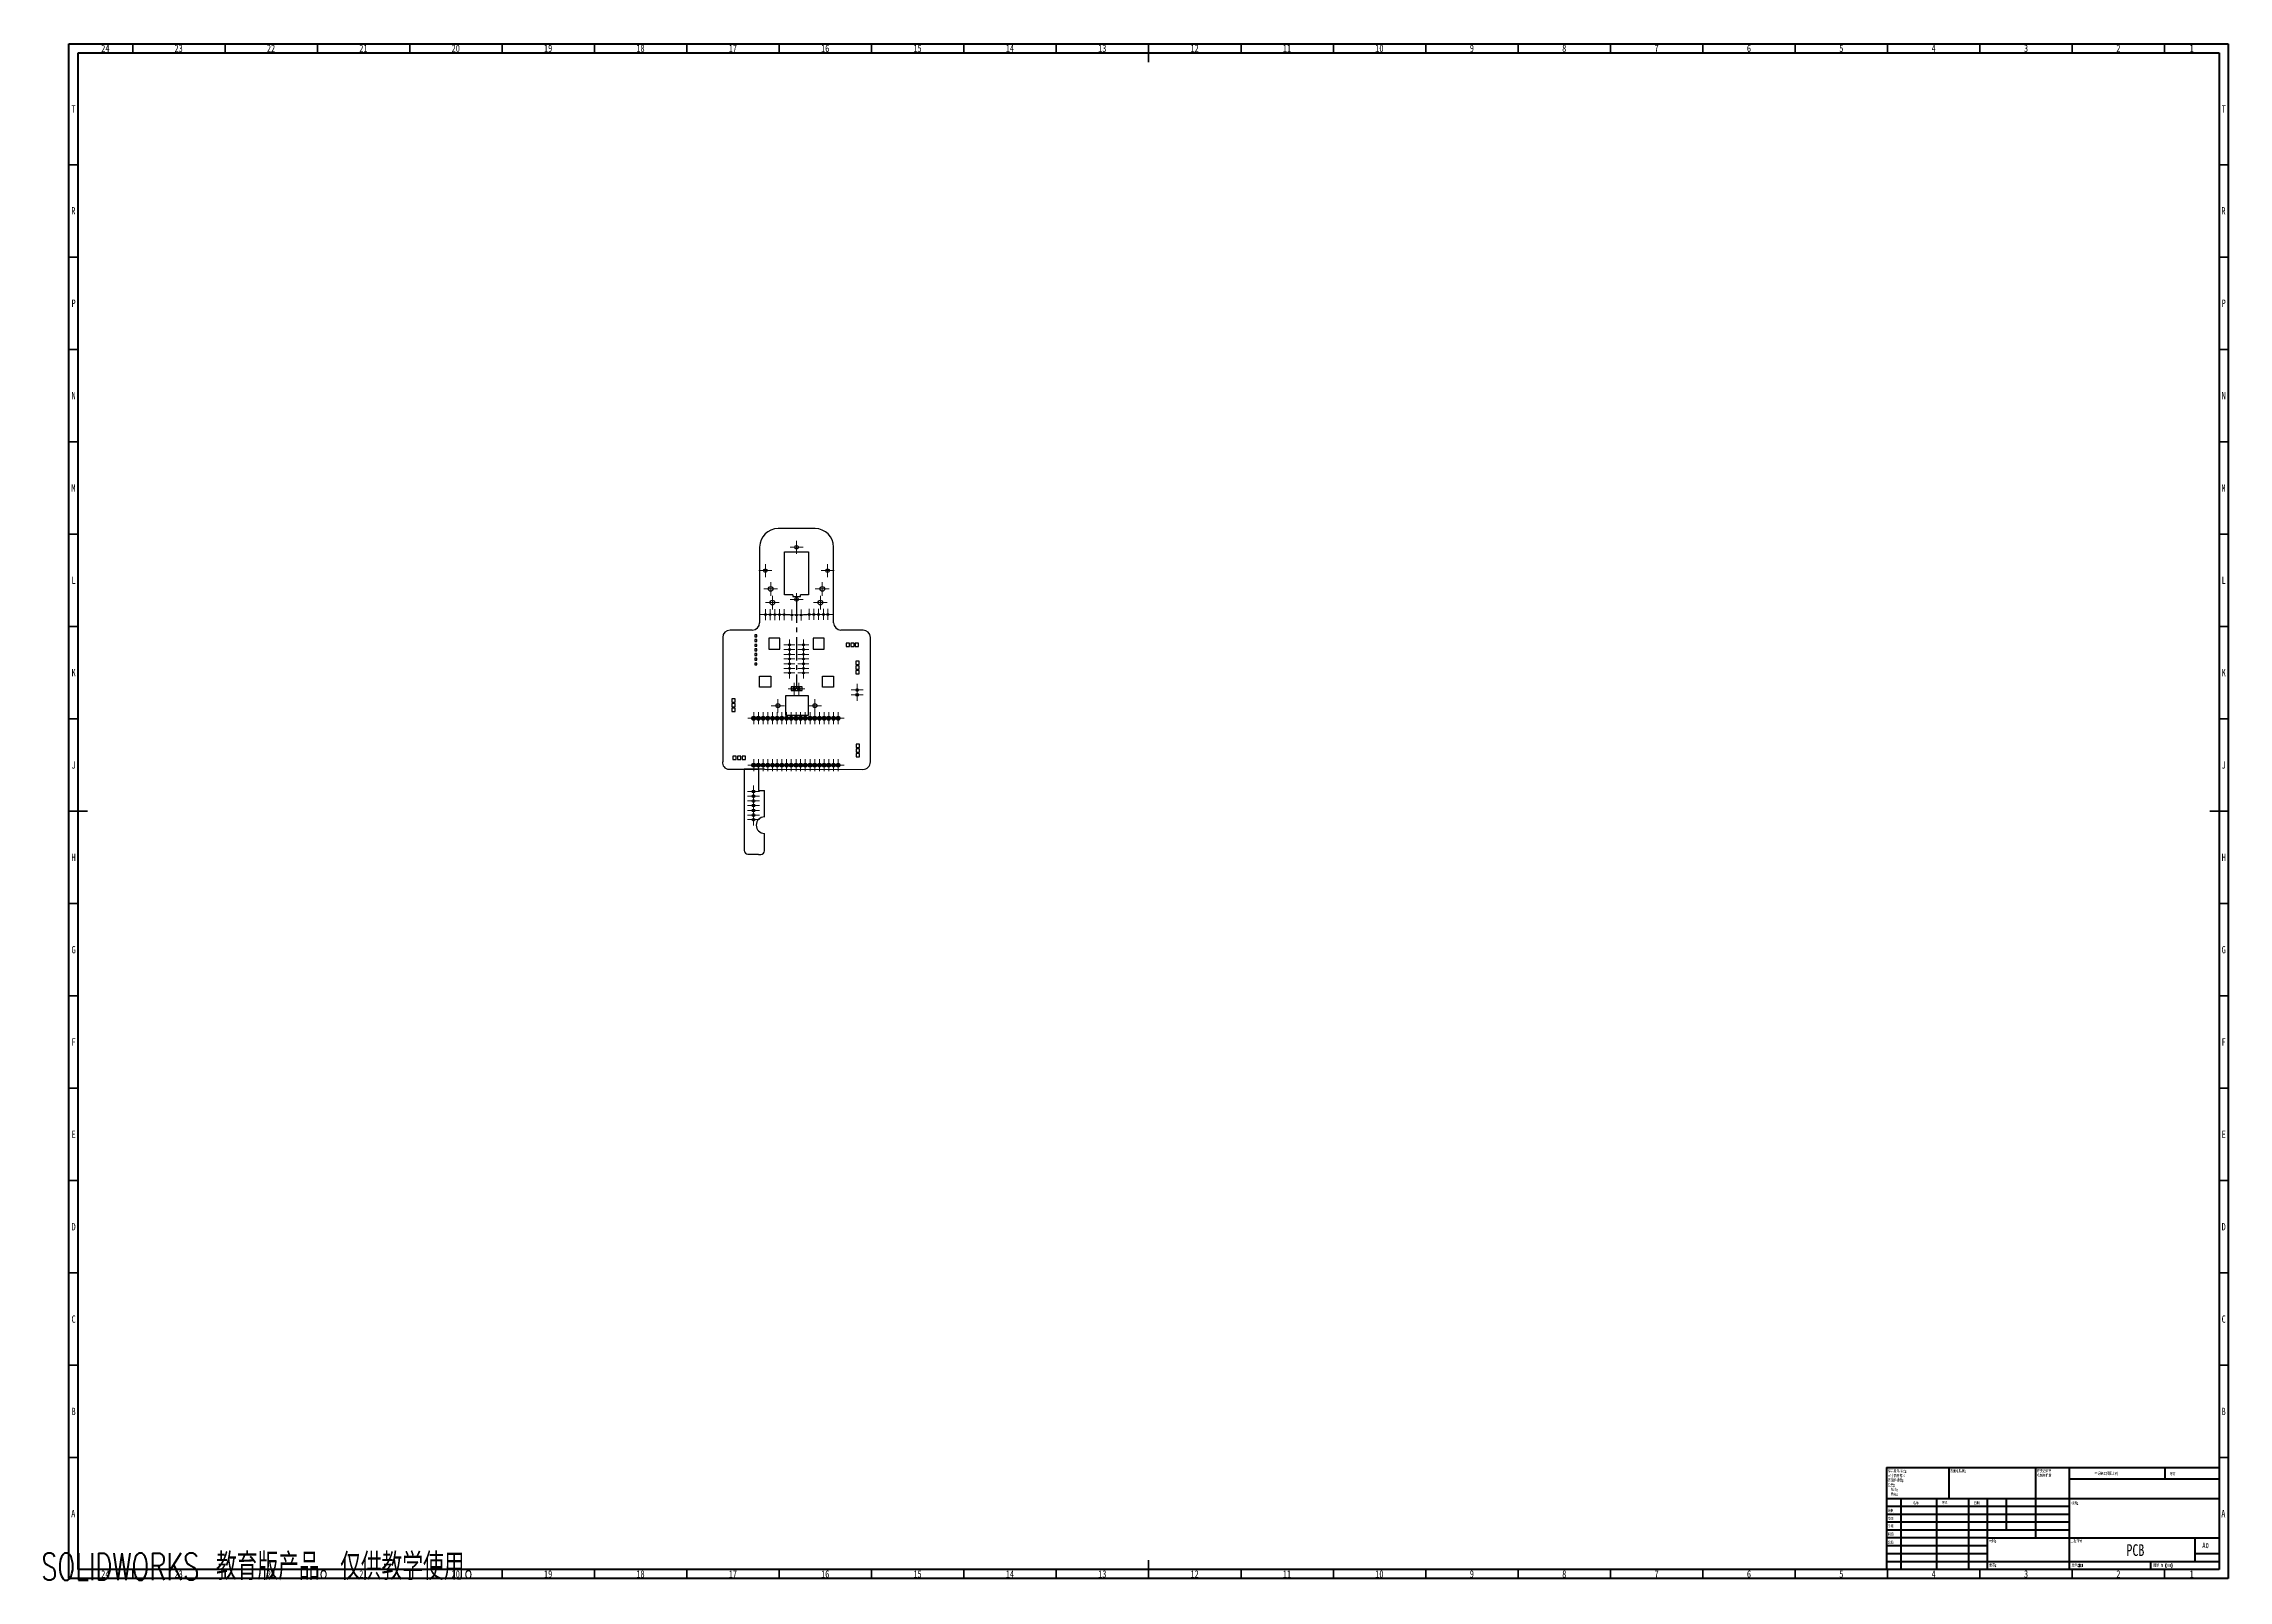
# Model space of a CAD drawing. Header units: millimetres. Extents: x 1 to 1184, y 4 to 836.
import ezdxf

# ---------------------------------------------------------------- set-up
doc = ezdxf.new("R2010")
doc.units = ezdxf.units.MM
doc.linetypes.add('CENTERX2', pattern=[20.32, 12.7, -2.54, 2.54, -2.54])
doc.styles.add('SLDTEXTSTYLE0', font='TXT', dxfattribs={"width": 0.75})
doc.styles.add('SLDTEXTSTYLE1', font='TXT', dxfattribs={"width": 0.75, "bigfont": 'bigfont'})
doc.styles.add('SLDTEXTSTYLE2', font='TXT', dxfattribs={"width": 0.694444, "bigfont": 'bigfont'})
doc.styles.add('SLDTEXTSTYLE3', font='TXT', dxfattribs={"width": 0.7, "bigfont": 'bigfont'})

msp = doc.modelspace()

# ---------------------------------------------------------------- texts
at = {"color": 7, "linetype": 'Continuous', "lineweight": 0}
for s, insert, char_height, attachment_point, style in [('24', (34.7, 835.5), 3.97, 2, 'SLDTEXTSTYLE0'), ('23', (74.4, 835.5), 3.97, 2, 'SLDTEXTSTYLE0'), ('22', (124.4, 835.5), 3.97, 2, 'SLDTEXTSTYLE0'), ('21', (174.4, 835.5), 3.97, 2, 'SLDTEXTSTYLE0'), ('20', (224.4, 835.5), 3.97, 2, 'SLDTEXTSTYLE0'), ('19', (274.4, 835.5), 3.97, 2, 'SLDTEXTSTYLE0'), ('18', (324.4, 835.5), 3.97, 2, 'SLDTEXTSTYLE0'), ('17', (374.4, 835.5), 3.97, 2, 'SLDTEXTSTYLE0'), ('16', (424.4, 835.5), 3.97, 2, 'SLDTEXTSTYLE0'), ('15', (474.4, 835.5), 3.97, 2, 'SLDTEXTSTYLE0'), ('14', (524.4, 835.5), 3.97, 2, 'SLDTEXTSTYLE0'), ('13', (574.4, 835.5), 3.97, 2, 'SLDTEXTSTYLE0'), ('12', (624.4, 835.5), 3.97, 2, 'SLDTEXTSTYLE0'), ('11', (674.4, 835.5), 3.97, 2, 'SLDTEXTSTYLE0'), ('10', (724.4, 835.5), 3.97, 2, 'SLDTEXTSTYLE0'), ('9', (774.5, 835.5), 3.97, 2, 'SLDTEXTSTYLE0'), ('8', (824.5, 835.5), 3.97, 2, 'SLDTEXTSTYLE0'), ('7', (874.5, 835.5), 3.97, 2, 'SLDTEXTSTYLE0'), ('6', (924.5, 835.5), 3.97, 2, 'SLDTEXTSTYLE0'), ('5', (974.5, 835.5), 3.97, 2, 'SLDTEXTSTYLE0'), ('4', (1024.5, 835.5), 3.97, 2, 'SLDTEXTSTYLE0'), ('3', (1074.5, 835.5), 3.97, 2, 'SLDTEXTSTYLE0'), ('2', (1124.5, 835.5), 3.97, 2, 'SLDTEXTSTYLE0'), ('1', (1164.2, 835.5), 3.97, 2, 'SLDTEXTSTYLE0'), ('T', (17.5, 802.7), 3.97, 2, 'SLDTEXTSTYLE0'), ('T', (1181.5, 802.7), 3.97, 2, 'SLDTEXTSTYLE0'), ('R', (17.4, 747.5), 3.97, 2, 'SLDTEXTSTYLE0'), ('R', (1181.4, 747.5), 3.97, 2, 'SLDTEXTSTYLE0'), ('P', (17.5, 697.5), 3.97, 2, 'SLDTEXTSTYLE0'), ('P', (1181.5, 697.5), 3.97, 2, 'SLDTEXTSTYLE0'), ('N', (17.5, 647.5), 3.97, 2, 'SLDTEXTSTYLE0'), ('N', (1181.5, 647.5), 3.97, 2, 'SLDTEXTSTYLE0'), ('M', (17.4, 597.5), 3.97, 2, 'SLDTEXTSTYLE0'), ('M', (1181.4, 597.5), 3.97, 2, 'SLDTEXTSTYLE0'), ('L', (17.5, 547.5), 3.97, 2, 'SLDTEXTSTYLE0'), ('L', (1181.5, 547.5), 3.97, 2, 'SLDTEXTSTYLE0'), ('K', (17.5, 497.5), 3.97, 2, 'SLDTEXTSTYLE0'), ('K', (1181.5, 497.5), 3.97, 2, 'SLDTEXTSTYLE0'), ('J', (17.5, 447.5), 3.97, 2, 'SLDTEXTSTYLE0'), ('J', (1181.5, 447.5), 3.97, 2, 'SLDTEXTSTYLE0'), ('H', (17.5, 397.5), 3.97, 2, 'SLDTEXTSTYLE0'), ('H', (1181.5, 397.5), 3.97, 2, 'SLDTEXTSTYLE0'), ('G', (17.5, 347.5), 3.97, 2, 'SLDTEXTSTYLE0'), ('G', (1181.5, 347.5), 3.97, 2, 'SLDTEXTSTYLE0'), ('F', (17.5, 297.5), 3.97, 2, 'SLDTEXTSTYLE0'), ('F', (1181.5, 297.5), 3.97, 2, 'SLDTEXTSTYLE0'), ('E', (17.5, 247.5), 3.97, 2, 'SLDTEXTSTYLE0'), ('E', (1181.5, 247.5), 3.97, 2, 'SLDTEXTSTYLE0'), ('D', (17.5, 197.5), 3.97, 2, 'SLDTEXTSTYLE0'), ('D', (1181.5, 197.5), 3.97, 2, 'SLDTEXTSTYLE0'), ('C', (17.5, 147.5), 3.97, 2, 'SLDTEXTSTYLE0'), ('C', (1181.5, 147.5), 3.97, 2, 'SLDTEXTSTYLE0'), ('B', (17.5, 97.5), 3.97, 2, 'SLDTEXTSTYLE0'), ('B', (1181.5, 97.5), 3.97, 2, 'SLDTEXTSTYLE0'), ('表面粗糙度:', (1033.4, 63.9), 1.5, 1, 'SLDTEXTSTYLE1'), ('不调整工程图比例', (1111.6, 62.5), 1.5, 1, 'SLDTEXTSTYLE1'), ('修订', (1152.3, 62.3), 1.5, 1, 'SLDTEXTSTYLE1'), ('A', (17.3, 42.2), 3.97, 2, 'SLDTEXTSTYLE0'), ('绘制', (999.7, 42.4), 1.5, 1, 'SLDTEXTSTYLE1'), ('检查', (999.6, 38.2), 1.5, 1, 'SLDTEXTSTYLE1'), ('名称', (1013.3, 46.5), 1.5, 1, 'SLDTEXTSTYLE1'), ('签名', (1029, 46.6), 1.5, 1, 'SLDTEXTSTYLE1'), ('日期', (1046.2, 46.6), 1.5, 1, 'SLDTEXTSTYLE1'), ('标题:', (1099, 46.6), 1.5, 1, 'SLDTEXTSTYLE1'), ('A', (1181.3, 42.2), 3.97, 2, 'SLDTEXTSTYLE0'), ('批准', (999.6, 34.2), 1.5, 1, 'SLDTEXTSTYLE1'), ('制造', (999.7, 29.7), 1.5, 1, 'SLDTEXTSTYLE1'), ('验检', (999.7, 25.3), 1.5, 1, 'SLDTEXTSTYLE1'), ('材料:', (1054.6, 26), 1.5, 1, 'SLDTEXTSTYLE1'), ('工程图号', (1098.6, 26), 1.5, 1, 'SLDTEXTSTYLE1'), ('PCB', (1133.7, 23.6), 6.35, 2, 'SLDTEXTSTYLE0'), ('A0', (1169.9, 24.4), 2.91, 1, 'SLDTEXTSTYLE0'), ('重量:', (1054.6, 12.9), 1.5, 1, 'SLDTEXTSTYLE1'), ('比例:2:1', (1099.1, 12.9), 1.5, 1, 'SLDTEXTSTYLE1'), ('图纸 1 (共1)', (1143.5, 12.9), 1.5, 1, 'SLDTEXTSTYLE2'), ('24', (34.7, 9.5), 3.97, 2, 'SLDTEXTSTYLE0'), ('23', (74.4, 9.5), 3.97, 2, 'SLDTEXTSTYLE0'), ('22', (124.4, 9.5), 3.97, 2, 'SLDTEXTSTYLE0'), ('21', (174.4, 9.5), 3.97, 2, 'SLDTEXTSTYLE0'), ('20', (224.4, 9.5), 3.97, 2, 'SLDTEXTSTYLE0'), ('19', (274.4, 9.5), 3.97, 2, 'SLDTEXTSTYLE0'), ('18', (324.4, 9.5), 3.97, 2, 'SLDTEXTSTYLE0'), ('17', (374.4, 9.5), 3.97, 2, 'SLDTEXTSTYLE0'), ('16', (424.4, 9.5), 3.97, 2, 'SLDTEXTSTYLE0'), ('15', (474.4, 9.5), 3.97, 2, 'SLDTEXTSTYLE0'), ('14', (524.4, 9.5), 3.97, 2, 'SLDTEXTSTYLE0'), ('13', (574.4, 9.5), 3.97, 2, 'SLDTEXTSTYLE0'), ('12', (624.4, 9.5), 3.97, 2, 'SLDTEXTSTYLE0'), ('11', (674.4, 9.5), 3.97, 2, 'SLDTEXTSTYLE0'), ('10', (724.4, 9.5), 3.97, 2, 'SLDTEXTSTYLE0'), ('9', (774.5, 9.5), 3.97, 2, 'SLDTEXTSTYLE0'), ('8', (824.5, 9.5), 3.97, 2, 'SLDTEXTSTYLE0'), ('7', (874.5, 9.5), 3.97, 2, 'SLDTEXTSTYLE0'), ('6', (924.5, 9.5), 3.97, 2, 'SLDTEXTSTYLE0'), ('5', (974.5, 9.5), 3.97, 2, 'SLDTEXTSTYLE0'), ('4', (1024.5, 9.5), 3.97, 2, 'SLDTEXTSTYLE0'), ('3', (1074.5, 9.5), 3.97, 2, 'SLDTEXTSTYLE0'), ('2', (1124.5, 9.5), 3.97, 2, 'SLDTEXTSTYLE0'), ('1', (1164.2, 9.5), 3.97, 2, 'SLDTEXTSTYLE0')]:
    msp.add_mtext(s, dxfattribs=dict(at, insert=insert, char_height=char_height, attachment_point=attachment_point, style=style))
at = {"color": 7, "linetype": 'Continuous', "insert": (0, 18.8), "char_height": 14.549, "attachment_point": 1, "style": 'SLDTEXTSTYLE3'}
msp.add_mtext('SOLIDWORKS 教育版产品。仅供教学使用。', dxfattribs=at)

# ---------------------------------------------------------------- blocks, each defined once
blk = doc.blocks.new('SW_NOTE_0')
at = {"color": 0, "linetype": 'Continuous', "lineweight": 0, "char_height": 1.5, "attachment_point": 1, "style": 'SLDTEXTSTYLE1'}
for s, insert in [('除非另外指定:', (0, 1.9)), ('尺寸使用毫米', (0, -0.6)), ('表面粗糙度:', (0, -3.1)), ('公差:', (0, -5.6)), ('线性:', (1.7, -8.1)), ('角度:', (1.7, -10.6))]:
    blk.add_mtext(s, dxfattribs=dict(at, insert=insert))
blk = doc.blocks.new('SW_NOTE_0_1')
at = {"color": 0, "linetype": 'Continuous', "lineweight": 0, "char_height": 1.5, "attachment_point": 1, "style": 'SLDTEXTSTYLE1'}
for s, insert in [('将锐边清除', (0, 1.9)), ('毛刺并折断', (0, -0.6))]:
    blk.add_mtext(s, dxfattribs=dict(at, insert=insert))
blk = doc.blocks.new('SW_CENTERMARKSYMBOL_0')
at = {"color": 0, "linetype": 'Continuous', "lineweight": 18}
for p, q in [((-2.5, 0), (-3.25, 0)), ((0, 0), (-2.5, 0)), ((0, 2.5), (0, 3.25)), ((0, 0), (0, 2.5)), ((0, 0), (0, -2.5)), ((0, 0), (2.5, 0)), ((2.5, 0), (3.25, 0)), ((0, -2.5), (0, -3.25))]:
    blk.add_line(p, q, dxfattribs=at)
blk = doc.blocks.new('SW_CENTERMARKSYMBOL_1')
at = {"color": 0, "linetype": 'Continuous', "lineweight": 18}
for p, q in [((-2.5, 0), (-3.25, 0)), ((0, 0), (-2.5, 0)), ((0, 2.5), (0, 3.25)), ((0, 0), (0, 2.5)), ((0, 0), (0, -2.5)), ((0, 0), (2.5, 0)), ((2.5, 0), (3.25, 0)), ((0, -2.5), (0, -3.25))]:
    blk.add_line(p, q, dxfattribs=at)
blk = doc.blocks.new('SW_CENTERMARKSYMBOL_2')
at = {"color": 0, "linetype": 'Continuous', "lineweight": 18}
for p, q in [((-2.5, 0), (-3.25, 0)), ((0, 0), (-2.5, 0)), ((0, 2.5), (0, 3.25)), ((0, 0), (0, 2.5)), ((0, 0), (0, -2.5)), ((0, 0), (2.5, 0)), ((2.5, 0), (3.25, 0)), ((0, -2.5), (0, -3.25))]:
    blk.add_line(p, q, dxfattribs=at)
blk = doc.blocks.new('SW_CENTERMARKSYMBOL_3')
at = {"color": 0, "linetype": 'Continuous', "lineweight": 18}
for p, q in [((-2.5, 0), (-3.25, 0)), ((0, 0), (-2.5, 0)), ((0, 2.5), (0, 3.25)), ((0, 0), (0, 2.5)), ((0, 0), (0, -2.5)), ((0, 0), (2.5, 0)), ((2.5, 0), (3.25, 0)), ((0, -2.5), (0, -3.25))]:
    blk.add_line(p, q, dxfattribs=at)
blk = doc.blocks.new('SW_CENTERMARKSYMBOL_4')
at = {"color": 0, "linetype": 'Continuous', "lineweight": 18}
for p, q in [((-2.5, 0), (-3.25, 0)), ((0, 0), (-2.5, 0)), ((0, 2.5), (0, 3.25)), ((0, 0), (0, 2.5)), ((0, 0), (0, -2.5)), ((0, 0), (2.5, 0)), ((2.5, 0), (3.25, 0)), ((0, -2.5), (0, -3.25))]:
    blk.add_line(p, q, dxfattribs=at)
blk = doc.blocks.new('SW_CENTERMARKSYMBOL_5')
at = {"color": 0, "linetype": 'Continuous', "lineweight": 18}
for p, q in [((-2.5, 0), (-3.25, 0)), ((0, 0), (-2.5, 0)), ((0, 2.5), (0, 3.25)), ((0, 0), (0, 2.5)), ((0, 0), (0, -2.5)), ((0, 0), (2.5, 0)), ((2.5, 0), (3.25, 0)), ((0, -2.5), (0, -3.25))]:
    blk.add_line(p, q, dxfattribs=at)
blk = doc.blocks.new('SW_CENTERMARKSYMBOL_6')
at = {"color": 0, "linetype": 'Continuous', "lineweight": 18}
for p, q in [((-2.5, 0), (-3.25, 0)), ((0, 0), (-2.5, 0)), ((0, 2.5), (0, 3.25)), ((0, 0), (0, 2.5)), ((0, 0), (0, -2.5)), ((0, 0), (2.5, 0)), ((2.5, 0), (3.25, 0)), ((0, -2.5), (0, -3.25))]:
    blk.add_line(p, q, dxfattribs=at)
blk = doc.blocks.new('SW_CENTERMARKSYMBOL_7')
at = {"color": 0, "linetype": 'Continuous', "lineweight": 18}
for p, q in [((-2.5, 0), (-3.75, 0)), ((0, 0), (-2.5, 0)), ((0, 2.5), (0, 3.75)), ((0, 0), (0, 2.5)), ((0, 0), (0, -2.5)), ((0, 0), (2.5, 0)), ((2.5, 0), (3.75, 0)), ((0, -2.5), (0, -3.75))]:
    blk.add_line(p, q, dxfattribs=at)
blk = doc.blocks.new('SW_CENTERMARKSYMBOL_8')
at = {"color": 0, "linetype": 'Continuous', "lineweight": 18}
for p, q in [((-2.5, 0), (-3.7, 0)), ((0, 0), (-2.5, 0)), ((0, 2.5), (0, 3.7)), ((0, 0), (0, 2.5)), ((0, 0), (0, -2.5)), ((0, 0), (2.5, 0)), ((2.5, 0), (3.7, 0)), ((0, -2.5), (0, -3.7))]:
    blk.add_line(p, q, dxfattribs=at)
blk = doc.blocks.new('SW_CENTERMARKSYMBOL_9')
at = {"color": 0, "linetype": 'Continuous', "lineweight": 18}
for p, q in [((-2.5, 0), (-3.75, 0)), ((0, 0), (-2.5, 0)), ((0, 2.5), (0, 3.75)), ((0, 0), (0, 2.5)), ((0, 0), (0, -2.5)), ((0, 0), (2.5, 0)), ((2.5, 0), (3.75, 0)), ((0, -2.5), (0, -3.75))]:
    blk.add_line(p, q, dxfattribs=at)
blk = doc.blocks.new('SW_CENTERMARKSYMBOL_10')
at = {"color": 0, "linetype": 'Continuous', "lineweight": 18}
for p, q in [((-2.5, 0), (-3.75, 0)), ((0, 0), (-2.5, 0)), ((0, 2.5), (0, 3.75)), ((0, 0), (0, 2.5)), ((0, 0), (0, -2.5)), ((0, 0), (2.5, 0)), ((2.5, 0), (3.75, 0)), ((0, -2.5), (0, -3.75))]:
    blk.add_line(p, q, dxfattribs=at)
blk = doc.blocks.new('SW_CENTERMARKSYMBOL_11')
at = {"color": 0, "linetype": 'Continuous', "lineweight": 18}
for p, q in [((-2.5, 0), (-3.5, 0)), ((0, 0), (-2.5, 0)), ((0, 2.5), (0, 3.5)), ((0, 0), (0, 2.5)), ((0, 0), (0, -2.5)), ((0, 0), (2.5, 0)), ((2.5, 0), (3.5, 0)), ((0, -2.5), (0, -3.5))]:
    blk.add_line(p, q, dxfattribs=at)
blk = doc.blocks.new('SW_CENTERMARKSYMBOL_12')
at = {"color": 0, "linetype": 'Continuous', "lineweight": 18}
for p, q in [((-2.5, 0), (-3.5, 0)), ((0, 0), (-2.5, 0)), ((0, 2.5), (0, 3.5)), ((0, 0), (0, 2.5)), ((0, 0), (0, -2.5)), ((0, 0), (2.5, 0)), ((2.5, 0), (3.5, 0)), ((0, -2.5), (0, -3.5))]:
    blk.add_line(p, q, dxfattribs=at)
blk = doc.blocks.new('SW_CENTERMARKSYMBOL_13')
at = {"color": 0, "linetype": 'Continuous', "lineweight": 18}
for p, q in [((-2.5, 0), (-3, 0)), ((0, 0), (-2.5, 0)), ((0, 2.5), (0, 3)), ((0, 0), (0, 2.5)), ((0, 0), (0, -2.5)), ((0, 0), (2.5, 0)), ((2.5, 0), (3, 0)), ((0, -2.5), (0, -3))]:
    blk.add_line(p, q, dxfattribs=at)
blk = doc.blocks.new('SW_CENTERMARKSYMBOL_14')
at = {"color": 0, "linetype": 'Continuous', "lineweight": 18}
for p, q in [((-2.5, 0), (-3, 0)), ((0, 0), (-2.5, 0)), ((0, 2.5), (0, 3)), ((0, 0), (0, 2.5)), ((0, 0), (0, -2.5)), ((0, 0), (2.5, 0)), ((2.5, 0), (3, 0)), ((0, -2.5), (0, -3))]:
    blk.add_line(p, q, dxfattribs=at)
blk = doc.blocks.new('SW_CENTERMARKSYMBOL_15')
at = {"color": 0, "linetype": 'Continuous', "lineweight": 18}
for p, q in [((-2.5, 0), (-3, 0)), ((0, 0), (-2.5, 0)), ((0, 2.5), (0, 3)), ((0, 0), (0, 2.5)), ((0, 0), (0, -2.5)), ((0, 0), (2.5, 0)), ((2.5, 0), (3, 0)), ((0, -2.5), (0, -3))]:
    blk.add_line(p, q, dxfattribs=at)
blk = doc.blocks.new('SW_CENTERMARKSYMBOL_16')
at = {"color": 0, "linetype": 'Continuous', "lineweight": 18}
for p, q in [((-2.5, 0), (-3, 0)), ((0, 0), (-2.5, 0)), ((0, 2.5), (0, 3)), ((0, 0), (0, 2.5)), ((0, 0), (0, -2.5)), ((0, 0), (2.5, 0)), ((2.5, 0), (3, 0)), ((0, -2.5), (0, -3))]:
    blk.add_line(p, q, dxfattribs=at)
blk = doc.blocks.new('SW_CENTERMARKSYMBOL_17')
at = {"color": 0, "linetype": 'Continuous', "lineweight": 18}
for p, q in [((-2.5, 0), (-3, 0)), ((0, 0), (-2.5, 0)), ((0, 2.5), (0, 3)), ((0, 0), (0, 2.5)), ((0, 0), (0, -2.5)), ((0, 0), (2.5, 0)), ((2.5, 0), (3, 0)), ((0, -2.5), (0, -3))]:
    blk.add_line(p, q, dxfattribs=at)
blk = doc.blocks.new('SW_CENTERMARKSYMBOL_18')
at = {"color": 0, "linetype": 'Continuous', "lineweight": 18}
for p, q in [((-2.5, 0), (-3, 0)), ((0, 0), (-2.5, 0)), ((0, 2.5), (0, 3)), ((0, 0), (0, 2.5)), ((0, 0), (0, -2.5)), ((0, 0), (2.5, 0)), ((2.5, 0), (3, 0)), ((0, -2.5), (0, -3))]:
    blk.add_line(p, q, dxfattribs=at)
blk = doc.blocks.new('SW_CENTERMARKSYMBOL_19')
at = {"color": 0, "linetype": 'Continuous', "lineweight": 18}
for p, q in [((-2.5, 0), (-3, 0)), ((0, 0), (-2.5, 0)), ((0, 2.5), (0, 3)), ((0, 0), (0, 2.5)), ((0, 0), (0, -2.5)), ((0, 0), (2.5, 0)), ((2.5, 0), (3, 0)), ((0, -2.5), (0, -3))]:
    blk.add_line(p, q, dxfattribs=at)
blk = doc.blocks.new('SW_CENTERMARKSYMBOL_20')
at = {"color": 0, "linetype": 'Continuous', "lineweight": 18}
for p, q in [((-2.5, 0), (-3, 0)), ((0, 0), (-2.5, 0)), ((0, 2.5), (0, 3)), ((0, 0), (0, 2.5)), ((0, 0), (0, -2.5)), ((0, 0), (2.5, 0)), ((2.5, 0), (3, 0)), ((0, -2.5), (0, -3))]:
    blk.add_line(p, q, dxfattribs=at)
blk = doc.blocks.new('SW_CENTERMARKSYMBOL_21')
at = {"color": 0, "linetype": 'Continuous', "lineweight": 18}
for p, q in [((-2.5, 0), (-3, 0)), ((0, 0), (-2.5, 0)), ((0, 2.5), (0, 3)), ((0, 0), (0, 2.5)), ((0, 0), (0, -2.5)), ((0, 0), (2.5, 0)), ((2.5, 0), (3, 0)), ((0, -2.5), (0, -3))]:
    blk.add_line(p, q, dxfattribs=at)
blk = doc.blocks.new('SW_CENTERMARKSYMBOL_22')
at = {"color": 0, "linetype": 'Continuous', "lineweight": 18}
for p, q in [((-2.5, 0), (-3, 0)), ((0, 0), (-2.5, 0)), ((0, 2.5), (0, 3)), ((0, 0), (0, 2.5)), ((0, 0), (0, -2.5)), ((0, 0), (2.5, 0)), ((2.5, 0), (3, 0)), ((0, -2.5), (0, -3))]:
    blk.add_line(p, q, dxfattribs=at)
blk = doc.blocks.new('SW_CENTERMARKSYMBOL_23')
at = {"color": 0, "linetype": 'Continuous', "lineweight": 18}
for p, q in [((-2.5, 0), (-3.008, 0)), ((0, 0), (-2.5, 0)), ((0, 2.5), (0, 3.008)), ((0, 0), (0, 2.5)), ((0, 0), (0, -2.5)), ((0, 0), (2.5, 0)), ((2.5, 0), (3.008, 0)), ((0, -2.5), (0, -3.008))]:
    blk.add_line(p, q, dxfattribs=at)
blk = doc.blocks.new('SW_CENTERMARKSYMBOL_24')
at = {"color": 0, "linetype": 'Continuous', "lineweight": 18}
for p, q in [((-2.5, 0), (-3.008, 0)), ((0, 0), (-2.5, 0)), ((0, 2.5), (0, 3.008)), ((0, 0), (0, 2.5)), ((0, 0), (0, -2.5)), ((0, 0), (2.5, 0)), ((2.5, 0), (3.008, 0)), ((0, -2.5), (0, -3.008))]:
    blk.add_line(p, q, dxfattribs=at)
blk = doc.blocks.new('SW_CENTERMARKSYMBOL_25')
at = {"color": 0, "linetype": 'Continuous', "lineweight": 18}
for p, q in [((-2.5, 0), (-3.008, 0)), ((0, 0), (-2.5, 0)), ((0, 2.5), (0, 3.008)), ((0, 0), (0, 2.5)), ((0, 0), (0, -2.5)), ((0, 0), (2.5, 0)), ((2.5, 0), (3.008, 0)), ((0, -2.5), (0, -3.008))]:
    blk.add_line(p, q, dxfattribs=at)
blk = doc.blocks.new('SW_CENTERMARKSYMBOL_26')
at = {"color": 0, "linetype": 'Continuous', "lineweight": 18}
for p, q in [((-2.5, 0), (-3.008, 0)), ((0, 0), (-2.5, 0)), ((0, 2.5), (0, 3.008)), ((0, 0), (0, 2.5)), ((0, 0), (0, -2.5)), ((0, 0), (2.5, 0)), ((2.5, 0), (3.008, 0)), ((0, -2.5), (0, -3.008))]:
    blk.add_line(p, q, dxfattribs=at)
blk = doc.blocks.new('SW_CENTERMARKSYMBOL_27')
at = {"color": 0, "linetype": 'Continuous', "lineweight": 18}
for p, q in [((-2.5, 0), (-3.008, 0)), ((0, 0), (-2.5, 0)), ((0, 2.5), (0, 3.008)), ((0, 0), (0, 2.5)), ((0, 0), (0, -2.5)), ((0, 0), (2.5, 0)), ((2.5, 0), (3.008, 0)), ((0, -2.5), (0, -3.008))]:
    blk.add_line(p, q, dxfattribs=at)
blk = doc.blocks.new('SW_CENTERMARKSYMBOL_28')
at = {"color": 0, "linetype": 'Continuous', "lineweight": 18}
for p, q in [((-2.5, 0), (-3.008, 0)), ((0, 0), (-2.5, 0)), ((0, 2.5), (0, 3.008)), ((0, 0), (0, 2.5)), ((0, 0), (0, -2.5)), ((0, 0), (2.5, 0)), ((2.5, 0), (3.008, 0)), ((0, -2.5), (0, -3.008))]:
    blk.add_line(p, q, dxfattribs=at)
blk = doc.blocks.new('SW_CENTERMARKSYMBOL_29')
at = {"color": 0, "linetype": 'Continuous', "lineweight": 18}
for p, q in [((-2.5, 0), (-3.008, 0)), ((0, 0), (-2.5, 0)), ((0, 2.5), (0, 3.008)), ((0, 0), (0, 2.5)), ((0, 0), (0, -2.5)), ((0, 0), (2.5, 0)), ((2.5, 0), (3.008, 0)), ((0, -2.5), (0, -3.008))]:
    blk.add_line(p, q, dxfattribs=at)
blk = doc.blocks.new('SW_CENTERMARKSYMBOL_30')
at = {"color": 0, "linetype": 'Continuous', "lineweight": 18}
for p, q in [((-2.5, 0), (-3.008, 0)), ((0, 0), (-2.5, 0)), ((0, 2.5), (0, 3.008)), ((0, 0), (0, 2.5)), ((0, 0), (0, -2.5)), ((0, 0), (2.5, 0)), ((2.5, 0), (3.008, 0)), ((0, -2.5), (0, -3.008))]:
    blk.add_line(p, q, dxfattribs=at)
blk = doc.blocks.new('SW_CENTERMARKSYMBOL_31')
at = {"color": 0, "linetype": 'Continuous', "lineweight": 18}
for p, q in [((-2.5, 0), (-3.008, 0)), ((0, 0), (-2.5, 0)), ((0, 2.5), (0, 3.008)), ((0, 0), (0, 2.5)), ((0, 0), (0, -2.5)), ((0, 0), (2.5, 0)), ((2.5, 0), (3.008, 0)), ((0, -2.5), (0, -3.008))]:
    blk.add_line(p, q, dxfattribs=at)
blk = doc.blocks.new('SW_CENTERMARKSYMBOL_32')
at = {"color": 0, "linetype": 'Continuous', "lineweight": 18}
for p, q in [((-2.5, 0), (-3.008, 0)), ((0, 0), (-2.5, 0)), ((0, 2.5), (0, 3.008)), ((0, 0), (0, 2.5)), ((0, 0), (0, -2.5)), ((0, 0), (2.5, 0)), ((2.5, 0), (3.008, 0)), ((0, -2.5), (0, -3.008))]:
    blk.add_line(p, q, dxfattribs=at)
blk = doc.blocks.new('SW_CENTERMARKSYMBOL_33')
at = {"color": 0, "linetype": 'Continuous', "lineweight": 18}
for p, q in [((-2.5, 0), (-3.008, 0)), ((0, 0), (-2.5, 0)), ((0, 2.5), (0, 3.008)), ((0, 0), (0, 2.5)), ((0, 0), (0, -2.5)), ((0, 0), (2.5, 0)), ((2.5, 0), (3.008, 0)), ((0, -2.5), (0, -3.008))]:
    blk.add_line(p, q, dxfattribs=at)
blk = doc.blocks.new('SW_CENTERMARKSYMBOL_34')
at = {"color": 0, "linetype": 'Continuous', "lineweight": 18}
for p, q in [((-2.5, 0), (-3.008, 0)), ((0, 0), (-2.5, 0)), ((0, 2.5), (0, 3.008)), ((0, 0), (0, 2.5)), ((0, 0), (0, -2.5)), ((0, 0), (2.5, 0)), ((2.5, 0), (3.008, 0)), ((0, -2.5), (0, -3.008))]:
    blk.add_line(p, q, dxfattribs=at)
blk = doc.blocks.new('SW_CENTERMARKSYMBOL_35')
at = {"color": 0, "linetype": 'Continuous', "lineweight": 18}
for p, q in [((-2.5, 0), (-3.008, 0)), ((0, 0), (-2.5, 0)), ((0, 2.5), (0, 3.008)), ((0, 0), (0, 2.5)), ((0, 0), (0, -2.5)), ((0, 0), (2.5, 0)), ((2.5, 0), (3.008, 0)), ((0, -2.5), (0, -3.008))]:
    blk.add_line(p, q, dxfattribs=at)
blk = doc.blocks.new('SW_CENTERMARKSYMBOL_36')
at = {"color": 0, "linetype": 'Continuous', "lineweight": 18}
for p, q in [((-2.5, 0), (-3.008, 0)), ((0, 0), (-2.5, 0)), ((0, 2.5), (0, 3.008)), ((0, 0), (0, 2.5)), ((0, 0), (0, -2.5)), ((0, 0), (2.5, 0)), ((2.5, 0), (3.008, 0)), ((0, -2.5), (0, -3.008))]:
    blk.add_line(p, q, dxfattribs=at)
blk = doc.blocks.new('SW_CENTERMARKSYMBOL_37')
at = {"color": 0, "linetype": 'Continuous', "lineweight": 18}
for p, q in [((-2.5, 0), (-3.5, 0)), ((0, 0), (-2.5, 0)), ((0, 2.5), (0, 3.5)), ((0, 0), (0, 2.5)), ((0, 0), (0, -2.5)), ((0, 0), (2.5, 0)), ((2.5, 0), (3.5, 0)), ((0, -2.5), (0, -3.5))]:
    blk.add_line(p, q, dxfattribs=at)
blk = doc.blocks.new('SW_CENTERMARKSYMBOL_38')
at = {"color": 0, "linetype": 'Continuous', "lineweight": 18}
for p, q in [((-2.5, 0), (-3.6, 0)), ((0, 0), (-2.5, 0)), ((0, 2.5), (0, 3.6)), ((0, 0), (0, 2.5)), ((0, 0), (0, -2.5)), ((0, 0), (2.5, 0)), ((2.5, 0), (3.6, 0)), ((0, -2.5), (0, -3.6))]:
    blk.add_line(p, q, dxfattribs=at)
blk = doc.blocks.new('SW_CENTERMARKSYMBOL_39')
at = {"color": 0, "linetype": 'Continuous', "lineweight": 18}
for p, q in [((-2.5, 0), (-3.6, 0)), ((0, 0), (-2.5, 0)), ((0, 2.5), (0, 3.6)), ((0, 0), (0, 2.5)), ((0, 0), (0, -2.5)), ((0, 0), (2.5, 0)), ((2.5, 0), (3.6, 0)), ((0, -2.5), (0, -3.6))]:
    blk.add_line(p, q, dxfattribs=at)
blk = doc.blocks.new('SW_CENTERMARKSYMBOL_40')
at = {"color": 0, "linetype": 'Continuous', "lineweight": 18}
for p, q in [((-2.5, 0), (-3.25, 0)), ((0, 0), (-2.5, 0)), ((0, 2.5), (0, 3.25)), ((0, 0), (0, 2.5)), ((0, 0), (0, -2.5)), ((0, 0), (2.5, 0)), ((2.5, 0), (3.25, 0)), ((0, -2.5), (0, -3.25))]:
    blk.add_line(p, q, dxfattribs=at)
blk = doc.blocks.new('SW_CENTERMARKSYMBOL_41')
at = {"color": 0, "linetype": 'Continuous', "lineweight": 18}
for p, q in [((-2.5, 0), (-3.25, 0)), ((0, 0), (-2.5, 0)), ((0, 2.5), (0, 3.25)), ((0, 0), (0, 2.5)), ((0, 0), (0, -2.5)), ((0, 0), (2.5, 0)), ((2.5, 0), (3.25, 0)), ((0, -2.5), (0, -3.25))]:
    blk.add_line(p, q, dxfattribs=at)
blk = doc.blocks.new('SW_CENTERMARKSYMBOL_42')
at = {"color": 0, "linetype": 'Continuous', "lineweight": 18}
for p, q in [((-2.5, 0), (-3.25, 0)), ((0, 0), (-2.5, 0)), ((0, 2.5), (0, 3.25)), ((0, 0), (0, 2.5)), ((0, 0), (0, -2.5)), ((0, 0), (2.5, 0)), ((2.5, 0), (3.25, 0)), ((0, -2.5), (0, -3.25))]:
    blk.add_line(p, q, dxfattribs=at)
blk = doc.blocks.new('SW_CENTERMARKSYMBOL_43')
at = {"color": 0, "linetype": 'Continuous', "lineweight": 18}
for p, q in [((-2.5, 0), (-3.25, 0)), ((0, 0), (-2.5, 0)), ((0, 2.5), (0, 3.25)), ((0, 0), (0, 2.5)), ((0, 0), (0, -2.5)), ((0, 0), (2.5, 0)), ((2.5, 0), (3.25, 0)), ((0, -2.5), (0, -3.25))]:
    blk.add_line(p, q, dxfattribs=at)
blk = doc.blocks.new('SW_CENTERMARKSYMBOL_44')
at = {"color": 0, "linetype": 'Continuous', "lineweight": 18}
for p, q in [((-2.5, 0), (-3.25, 0)), ((0, 0), (-2.5, 0)), ((0, 2.5), (0, 3.25)), ((0, 0), (0, 2.5)), ((0, 0), (0, -2.5)), ((0, 0), (2.5, 0)), ((2.5, 0), (3.25, 0)), ((0, -2.5), (0, -3.25))]:
    blk.add_line(p, q, dxfattribs=at)
blk = doc.blocks.new('SW_CENTERMARKSYMBOL_45')
at = {"color": 0, "linetype": 'Continuous', "lineweight": 18}
for p, q in [((-2.5, 0), (-3.25, 0)), ((0, 0), (-2.5, 0)), ((0, 2.5), (0, 3.25)), ((0, 0), (0, 2.5)), ((0, 0), (0, -2.5)), ((0, 0), (2.5, 0)), ((2.5, 0), (3.25, 0)), ((0, -2.5), (0, -3.25))]:
    blk.add_line(p, q, dxfattribs=at)
blk = doc.blocks.new('SW_CENTERMARKSYMBOL_46')
at = {"color": 0, "linetype": 'Continuous', "lineweight": 18}
for p, q in [((-2.5, 0), (-3.25, 0)), ((0, 0), (-2.5, 0)), ((0, 2.5), (0, 3.25)), ((0, 0), (0, 2.5)), ((0, 0), (0, -2.5)), ((0, 0), (2.5, 0)), ((2.5, 0), (3.25, 0)), ((0, -2.5), (0, -3.25))]:
    blk.add_line(p, q, dxfattribs=at)
blk = doc.blocks.new('SW_CENTERMARKSYMBOL_47')
at = {"color": 0, "linetype": 'Continuous', "lineweight": 18}
for p, q in [((-2.5, 0), (-3.25, 0)), ((0, 0), (-2.5, 0)), ((0, 2.5), (0, 3.25)), ((0, 0), (0, 2.5)), ((0, 0), (0, -2.5)), ((0, 0), (2.5, 0)), ((2.5, 0), (3.25, 0)), ((0, -2.5), (0, -3.25))]:
    blk.add_line(p, q, dxfattribs=at)
blk = doc.blocks.new('SW_CENTERMARKSYMBOL_48')
at = {"color": 0, "linetype": 'Continuous', "lineweight": 18}
for p, q in [((-2.5, 0), (-3.25, 0)), ((0, 0), (-2.5, 0)), ((0, 2.5), (0, 3.25)), ((0, 0), (0, 2.5)), ((0, 0), (0, -2.5)), ((0, 0), (2.5, 0)), ((2.5, 0), (3.25, 0)), ((0, -2.5), (0, -3.25))]:
    blk.add_line(p, q, dxfattribs=at)
blk = doc.blocks.new('SW_CENTERMARKSYMBOL_49')
at = {"color": 0, "linetype": 'Continuous', "lineweight": 18}
for p, q in [((-2.5, 0), (-3.25, 0)), ((0, 0), (-2.5, 0)), ((0, 2.5), (0, 3.25)), ((0, 0), (0, 2.5)), ((0, 0), (0, -2.5)), ((0, 0), (2.5, 0)), ((2.5, 0), (3.25, 0)), ((0, -2.5), (0, -3.25))]:
    blk.add_line(p, q, dxfattribs=at)
blk = doc.blocks.new('SW_CENTERMARKSYMBOL_50')
at = {"color": 0, "linetype": 'Continuous', "lineweight": 18}
for p, q in [((-2.5, 0), (-3.25, 0)), ((0, 0), (-2.5, 0)), ((0, 2.5), (0, 3.25)), ((0, 0), (0, 2.5)), ((0, 0), (0, -2.5)), ((0, 0), (2.5, 0)), ((2.5, 0), (3.25, 0)), ((0, -2.5), (0, -3.25))]:
    blk.add_line(p, q, dxfattribs=at)
blk = doc.blocks.new('SW_CENTERMARKSYMBOL_51')
at = {"color": 0, "linetype": 'Continuous', "lineweight": 18}
for p, q in [((-2.5, 0), (-3.25, 0)), ((0, 0), (-2.5, 0)), ((0, 2.5), (0, 3.25)), ((0, 0), (0, 2.5)), ((0, 0), (0, -2.5)), ((0, 0), (2.5, 0)), ((2.5, 0), (3.25, 0)), ((0, -2.5), (0, -3.25))]:
    blk.add_line(p, q, dxfattribs=at)
blk = doc.blocks.new('SW_CENTERMARKSYMBOL_52')
at = {"color": 0, "linetype": 'Continuous', "lineweight": 18}
for p, q in [((-2.5, 0), (-3.25, 0)), ((0, 0), (-2.5, 0)), ((0, 2.5), (0, 3.25)), ((0, 0), (0, 2.5)), ((0, 0), (0, -2.5)), ((0, 0), (2.5, 0)), ((2.5, 0), (3.25, 0)), ((0, -2.5), (0, -3.25))]:
    blk.add_line(p, q, dxfattribs=at)
blk = doc.blocks.new('SW_CENTERMARKSYMBOL_53')
at = {"color": 0, "linetype": 'Continuous', "lineweight": 18}
for p, q in [((-2.5, 0), (-3.25, 0)), ((0, 0), (-2.5, 0)), ((0, 2.5), (0, 3.25)), ((0, 0), (0, 2.5)), ((0, 0), (0, -2.5)), ((0, 0), (2.5, 0)), ((2.5, 0), (3.25, 0)), ((0, -2.5), (0, -3.25))]:
    blk.add_line(p, q, dxfattribs=at)
blk = doc.blocks.new('SW_CENTERMARKSYMBOL_54')
at = {"color": 0, "linetype": 'Continuous', "lineweight": 18}
for p, q in [((-2.5, 0), (-3.25, 0)), ((0, 0), (-2.5, 0)), ((0, 2.5), (0, 3.25)), ((0, 0), (0, 2.5)), ((0, 0), (0, -2.5)), ((0, 0), (2.5, 0)), ((2.5, 0), (3.25, 0)), ((0, -2.5), (0, -3.25))]:
    blk.add_line(p, q, dxfattribs=at)
blk = doc.blocks.new('SW_CENTERMARKSYMBOL_55')
at = {"color": 0, "linetype": 'Continuous', "lineweight": 18}
for p, q in [((-2.5, 0), (-3.25, 0)), ((0, 0), (-2.5, 0)), ((0, 2.5), (0, 3.25)), ((0, 0), (0, 2.5)), ((0, 0), (0, -2.5)), ((0, 0), (2.5, 0)), ((2.5, 0), (3.25, 0)), ((0, -2.5), (0, -3.25))]:
    blk.add_line(p, q, dxfattribs=at)
blk = doc.blocks.new('SW_CENTERMARKSYMBOL_56')
at = {"color": 0, "linetype": 'Continuous', "lineweight": 18}
for p, q in [((-2.5, 0), (-3.25, 0)), ((0, 0), (-2.5, 0)), ((0, 2.5), (0, 3.25)), ((0, 0), (0, 2.5)), ((0, 0), (0, -2.5)), ((0, 0), (2.5, 0)), ((2.5, 0), (3.25, 0)), ((0, -2.5), (0, -3.25))]:
    blk.add_line(p, q, dxfattribs=at)
blk = doc.blocks.new('SW_CENTERMARKSYMBOL_57')
at = {"color": 0, "linetype": 'Continuous', "lineweight": 18}
for p, q in [((-2.5, 0), (-3.25, 0)), ((0, 0), (-2.5, 0)), ((0, 2.5), (0, 3.25)), ((0, 0), (0, 2.5)), ((0, 0), (0, -2.5)), ((0, 0), (2.5, 0)), ((2.5, 0), (3.25, 0)), ((0, -2.5), (0, -3.25))]:
    blk.add_line(p, q, dxfattribs=at)
blk = doc.blocks.new('SW_CENTERMARKSYMBOL_58')
at = {"color": 0, "linetype": 'Continuous', "lineweight": 18}
for p, q in [((-2.5, 0), (-3.25, 0)), ((0, 0), (-2.5, 0)), ((0, 2.5), (0, 3.25)), ((0, 0), (0, 2.5)), ((0, 0), (0, -2.5)), ((0, 0), (2.5, 0)), ((2.5, 0), (3.25, 0)), ((0, -2.5), (0, -3.25))]:
    blk.add_line(p, q, dxfattribs=at)
blk = doc.blocks.new('SW_CENTERMARKSYMBOL_59')
at = {"color": 0, "linetype": 'Continuous', "lineweight": 18}
for p, q in [((-2.5, 0), (-3.25, 0)), ((0, 0), (-2.5, 0)), ((0, 2.5), (0, 3.25)), ((0, 0), (0, 2.5)), ((0, 0), (0, -2.5)), ((0, 0), (2.5, 0)), ((2.5, 0), (3.25, 0)), ((0, -2.5), (0, -3.25))]:
    blk.add_line(p, q, dxfattribs=at)
blk = doc.blocks.new('SW_CENTERMARKSYMBOL_60')
at = {"color": 0, "linetype": 'Continuous', "lineweight": 18}
for p, q in [((-2.5, 0), (-3.25, 0)), ((0, 0), (-2.5, 0)), ((0, 2.5), (0, 3.25)), ((0, 0), (0, 2.5)), ((0, 0), (0, -2.5)), ((0, 0), (2.5, 0)), ((2.5, 0), (3.25, 0)), ((0, -2.5), (0, -3.25))]:
    blk.add_line(p, q, dxfattribs=at)
blk = doc.blocks.new('SW_CENTERMARKSYMBOL_61')
at = {"color": 0, "linetype": 'Continuous', "lineweight": 18}
for p, q in [((-2.5, 0), (-3.25, 0)), ((0, 0), (-2.5, 0)), ((0, 2.5), (0, 3.25)), ((0, 0), (0, 2.5)), ((0, 0), (0, -2.5)), ((0, 0), (2.5, 0)), ((2.5, 0), (3.25, 0)), ((0, -2.5), (0, -3.25))]:
    blk.add_line(p, q, dxfattribs=at)
blk = doc.blocks.new('SW_CENTERMARKSYMBOL_62')
at = {"color": 0, "linetype": 'Continuous', "lineweight": 18}
for p, q in [((-2.5, 0), (-3.25, 0)), ((0, 0), (-2.5, 0)), ((0, 2.5), (0, 3.25)), ((0, 0), (0, 2.5)), ((0, 0), (0, -2.5)), ((0, 0), (2.5, 0)), ((2.5, 0), (3.25, 0)), ((0, -2.5), (0, -3.25))]:
    blk.add_line(p, q, dxfattribs=at)
blk = doc.blocks.new('SW_CENTERMARKSYMBOL_63')
at = {"color": 0, "linetype": 'Continuous', "lineweight": 18}
for p, q in [((-2.5, 0), (-3.25, 0)), ((0, 0), (-2.5, 0)), ((0, 2.5), (0, 3.25)), ((0, 0), (0, 2.5)), ((0, 0), (0, -2.5)), ((0, 0), (2.5, 0)), ((2.5, 0), (3.25, 0)), ((0, -2.5), (0, -3.25))]:
    blk.add_line(p, q, dxfattribs=at)
blk = doc.blocks.new('SW_CENTERMARKSYMBOL_64')
at = {"color": 0, "linetype": 'Continuous', "lineweight": 18}
for p, q in [((-2.5, 0), (-3.25, 0)), ((0, 0), (-2.5, 0)), ((0, 2.5), (0, 3.25)), ((0, 0), (0, 2.5)), ((0, 0), (0, -2.5)), ((0, 0), (2.5, 0)), ((2.5, 0), (3.25, 0)), ((0, -2.5), (0, -3.25))]:
    blk.add_line(p, q, dxfattribs=at)
blk = doc.blocks.new('SW_CENTERMARKSYMBOL_65')
at = {"color": 0, "linetype": 'Continuous', "lineweight": 18}
for p, q in [((-2.5, 0), (-3.25, 0)), ((0, 0), (-2.5, 0)), ((0, 2.5), (0, 3.25)), ((0, 0), (0, 2.5)), ((0, 0), (0, -2.5)), ((0, 0), (2.5, 0)), ((2.5, 0), (3.25, 0)), ((0, -2.5), (0, -3.25))]:
    blk.add_line(p, q, dxfattribs=at)
blk = doc.blocks.new('SW_CENTERMARKSYMBOL_66')
at = {"color": 0, "linetype": 'Continuous', "lineweight": 18}
for p, q in [((-2.5, 0), (-3.25, 0)), ((0, 0), (-2.5, 0)), ((0, 2.5), (0, 3.25)), ((0, 0), (0, 2.5)), ((0, 0), (0, -2.5)), ((0, 0), (2.5, 0)), ((2.5, 0), (3.25, 0)), ((0, -2.5), (0, -3.25))]:
    blk.add_line(p, q, dxfattribs=at)
blk = doc.blocks.new('SW_CENTERMARKSYMBOL_67')
at = {"color": 0, "linetype": 'Continuous', "lineweight": 18}
for p, q in [((-2.5, 0), (-3.25, 0)), ((0, 0), (-2.5, 0)), ((0, 2.5), (0, 3.25)), ((0, 0), (0, 2.5)), ((0, 0), (0, -2.5)), ((0, 0), (2.5, 0)), ((2.5, 0), (3.25, 0)), ((0, -2.5), (0, -3.25))]:
    blk.add_line(p, q, dxfattribs=at)
blk = doc.blocks.new('SW_CENTERMARKSYMBOL_68')
at = {"color": 0, "linetype": 'Continuous', "lineweight": 18}
for p, q in [((-2.5, 0), (-3.25, 0)), ((0, 0), (-2.5, 0)), ((0, 2.5), (0, 3.25)), ((0, 0), (0, 2.5)), ((0, 0), (0, -2.5)), ((0, 0), (2.5, 0)), ((2.5, 0), (3.25, 0)), ((0, -2.5), (0, -3.25))]:
    blk.add_line(p, q, dxfattribs=at)
blk = doc.blocks.new('SW_CENTERMARKSYMBOL_69')
at = {"color": 0, "linetype": 'Continuous', "lineweight": 18}
for p, q in [((-2.5, 0), (-3.25, 0)), ((0, 0), (-2.5, 0)), ((0, 2.5), (0, 3.25)), ((0, 0), (0, 2.5)), ((0, 0), (0, -2.5)), ((0, 0), (2.5, 0)), ((2.5, 0), (3.25, 0)), ((0, -2.5), (0, -3.25))]:
    blk.add_line(p, q, dxfattribs=at)
blk = doc.blocks.new('SW_CENTERMARKSYMBOL_70')
at = {"color": 0, "linetype": 'Continuous', "lineweight": 18}
for p, q in [((-2.5, 0), (-3.25, 0)), ((0, 0), (-2.5, 0)), ((0, 2.5), (0, 3.25)), ((0, 0), (0, 2.5)), ((0, 0), (0, -2.5)), ((0, 0), (2.5, 0)), ((2.5, 0), (3.25, 0)), ((0, -2.5), (0, -3.25))]:
    blk.add_line(p, q, dxfattribs=at)
blk = doc.blocks.new('SW_CENTERMARKSYMBOL_71')
at = {"color": 0, "linetype": 'Continuous', "lineweight": 18}
for p, q in [((-2.5, 0), (-3.25, 0)), ((0, 0), (-2.5, 0)), ((0, 2.5), (0, 3.25)), ((0, 0), (0, 2.5)), ((0, 0), (0, -2.5)), ((0, 0), (2.5, 0)), ((2.5, 0), (3.25, 0)), ((0, -2.5), (0, -3.25))]:
    blk.add_line(p, q, dxfattribs=at)
blk = doc.blocks.new('SW_CENTERMARKSYMBOL_72')
at = {"color": 0, "linetype": 'Continuous', "lineweight": 18}
for p, q in [((-2.5, 0), (-3.25, 0)), ((0, 0), (-2.5, 0)), ((0, 2.5), (0, 3.25)), ((0, 0), (0, 2.5)), ((0, 0), (0, -2.5)), ((0, 0), (2.5, 0)), ((2.5, 0), (3.25, 0)), ((0, -2.5), (0, -3.25))]:
    blk.add_line(p, q, dxfattribs=at)
blk = doc.blocks.new('SW_CENTERMARKSYMBOL_73')
at = {"color": 0, "linetype": 'Continuous', "lineweight": 18}
for p, q in [((-2.5, 0), (-3.25, 0)), ((0, 0), (-2.5, 0)), ((0, 2.5), (0, 3.25)), ((0, 0), (0, 2.5)), ((0, 0), (0, -2.5)), ((0, 0), (2.5, 0)), ((2.5, 0), (3.25, 0)), ((0, -2.5), (0, -3.25))]:
    blk.add_line(p, q, dxfattribs=at)
blk = doc.blocks.new('SW_CENTERMARKSYMBOL_74')
at = {"color": 0, "linetype": 'Continuous', "lineweight": 18}
for p, q in [((-2.5, 0), (-3.25, 0)), ((0, 0), (-2.5, 0)), ((0, 2.5), (0, 3.25)), ((0, 0), (0, 2.5)), ((0, 0), (0, -2.5)), ((0, 0), (2.5, 0)), ((2.5, 0), (3.25, 0)), ((0, -2.5), (0, -3.25))]:
    blk.add_line(p, q, dxfattribs=at)
blk = doc.blocks.new('SW_CENTERMARKSYMBOL_75')
at = {"color": 0, "linetype": 'Continuous', "lineweight": 18}
for p, q in [((-2.5, 0), (-3.25, 0)), ((0, 0), (-2.5, 0)), ((0, 2.5), (0, 3.25)), ((0, 0), (0, 2.5)), ((0, 0), (0, -2.5)), ((0, 0), (2.5, 0)), ((2.5, 0), (3.25, 0)), ((0, -2.5), (0, -3.25))]:
    blk.add_line(p, q, dxfattribs=at)
blk = doc.blocks.new('SW_CENTERMARKSYMBOL_76')
at = {"color": 0, "linetype": 'Continuous', "lineweight": 18}
for p, q in [((-2.5, 0), (-3.25, 0)), ((0, 0), (-2.5, 0)), ((0, 2.5), (0, 3.25)), ((0, 0), (0, 2.5)), ((0, 0), (0, -2.5)), ((0, 0), (2.5, 0)), ((2.5, 0), (3.25, 0)), ((0, -2.5), (0, -3.25))]:
    blk.add_line(p, q, dxfattribs=at)
blk = doc.blocks.new('SW_CENTERMARKSYMBOL_77')
at = {"color": 0, "linetype": 'Continuous', "lineweight": 18}
for p, q in [((-2.5, 0), (-3.25, 0)), ((0, 0), (-2.5, 0)), ((0, 2.5), (0, 3.25)), ((0, 0), (0, 2.5)), ((0, 0), (0, -2.5)), ((0, 0), (2.5, 0)), ((2.5, 0), (3.25, 0)), ((0, -2.5), (0, -3.25))]:
    blk.add_line(p, q, dxfattribs=at)
blk = doc.blocks.new('SW_CENTERMARKSYMBOL_78')
at = {"color": 0, "linetype": 'Continuous', "lineweight": 18}
for p, q in [((-2.5, 0), (-3.5, 0)), ((0, 0), (-2.5, 0)), ((0, 2.5), (0, 3.5)), ((0, 0), (0, 2.5)), ((0, 0), (0, -2.5)), ((0, 0), (2.5, 0)), ((2.5, 0), (3.5, 0)), ((0, -2.5), (0, -3.5))]:
    blk.add_line(p, q, dxfattribs=at)
blk = doc.blocks.new('SW_CENTERMARKSYMBOL_79')
at = {"color": 0, "linetype": 'Continuous', "lineweight": 18}
for p, q in [((-2.5, 0), (-3.25, 0)), ((0, 0), (-2.5, 0)), ((0, 2.5), (0, 3.25)), ((0, 0), (0, 2.5)), ((0, 0), (0, -2.5)), ((0, 0), (2.5, 0)), ((2.5, 0), (3.25, 0)), ((0, -2.5), (0, -3.25))]:
    blk.add_line(p, q, dxfattribs=at)
blk = doc.blocks.new('SW_CENTERMARKSYMBOL_80')
at = {"color": 0, "linetype": 'Continuous', "lineweight": 18}
for p, q in [((-2.5, 0), (-3.25, 0)), ((0, 0), (-2.5, 0)), ((0, 2.5), (0, 3.25)), ((0, 0), (0, 2.5)), ((0, 0), (0, -2.5)), ((0, 0), (2.5, 0)), ((2.5, 0), (3.25, 0)), ((0, -2.5), (0, -3.25))]:
    blk.add_line(p, q, dxfattribs=at)
blk = doc.blocks.new('SW_CENTERMARKSYMBOL_81')
at = {"color": 0, "linetype": 'Continuous', "lineweight": 18}
for p, q in [((-2.5, 0), (-3.25, 0)), ((0, 0), (-2.5, 0)), ((0, 2.5), (0, 3.25)), ((0, 0), (0, 2.5)), ((0, 0), (0, -2.5)), ((0, 0), (2.5, 0)), ((2.5, 0), (3.25, 0)), ((0, -2.5), (0, -3.25))]:
    blk.add_line(p, q, dxfattribs=at)
blk = doc.blocks.new('SW_CENTERMARKSYMBOL_82')
at = {"color": 0, "linetype": 'Continuous', "lineweight": 18}
for p, q in [((-2.5, 0), (-3.25, 0)), ((0, 0), (-2.5, 0)), ((0, 2.5), (0, 3.25)), ((0, 0), (0, 2.5)), ((0, 0), (0, -2.5)), ((0, 0), (2.5, 0)), ((2.5, 0), (3.25, 0)), ((0, -2.5), (0, -3.25))]:
    blk.add_line(p, q, dxfattribs=at)
blk = doc.blocks.new('SW_CENTERMARKSYMBOL_83')
at = {"color": 0, "linetype": 'Continuous', "lineweight": 18}
for p, q in [((-2.5, 0), (-3, 0)), ((0, 0), (-2.5, 0)), ((0, 2.5), (0, 3)), ((0, 0), (0, 2.5)), ((0, 0), (0, -2.5)), ((0, 0), (2.5, 0)), ((2.5, 0), (3, 0)), ((0, -2.5), (0, -3))]:
    blk.add_line(p, q, dxfattribs=at)
blk = doc.blocks.new('SW_CENTERMARKSYMBOL_84')
at = {"color": 0, "linetype": 'Continuous', "lineweight": 18}
for p, q in [((-2.5, 0), (-3, 0)), ((0, 0), (-2.5, 0)), ((0, 2.5), (0, 3)), ((0, 0), (0, 2.5)), ((0, 0), (0, -2.5)), ((0, 0), (2.5, 0)), ((2.5, 0), (3, 0)), ((0, -2.5), (0, -3))]:
    blk.add_line(p, q, dxfattribs=at)
blk = doc.blocks.new('SW_CENTERMARKSYMBOL_85')
at = {"color": 0, "linetype": 'Continuous', "lineweight": 18}
for p, q in [((-2.5, 0), (-3, 0)), ((0, 0), (-2.5, 0)), ((0, 2.5), (0, 3)), ((0, 0), (0, 2.5)), ((0, 0), (0, -2.5)), ((0, 0), (2.5, 0)), ((2.5, 0), (3, 0)), ((0, -2.5), (0, -3))]:
    blk.add_line(p, q, dxfattribs=at)

# ---------------------------------------------------------------- linework, layer by layer
at = {"color": 7, "linetype": 'Continuous', "lineweight": 70}
for p, q in [((15, 5), (15, 836)), ((15, 836), (1184, 836)), ((20, 10), (20, 831)), ((20, 831), (1179, 831)), ((1179, 831), (1179, 10)), ((1184, 836), (1184, 5)), ((1184, 5), (15, 5)), ((1179, 10), (20, 10))]:
    msp.add_line(p, q, dxfattribs=at)
at = {"color": 7, "linetype": 'Continuous', "lineweight": 35}
for p, q in [((49.5, 831), (49.5, 836)), ((99.5, 831), (99.5, 836)), ((149.5, 831), (149.5, 836)), ((199.5, 831), (199.5, 836)), ((249.5, 831), (249.5, 836)), ((299.5, 831), (299.5, 836)), ((349.5, 831), (349.5, 836)), ((399.5, 831), (399.5, 836)), ((449.5, 831), (449.5, 836)), ((499.5, 831), (499.5, 836)), ((549.5, 831), (549.5, 836)), ((599.5, 836), (599.5, 826)), ((599.5, 831), (599.5, 836)), ((649.5, 831), (649.5, 836)), ((699.5, 831), (699.5, 836)), ((749.5, 831), (749.5, 836)), ((799.5, 831), (799.5, 836)), ((849.5, 831), (849.5, 836)), ((899.5, 831), (899.5, 836)), ((949.5, 831), (949.5, 836)), ((999.5, 831), (999.5, 836)), ((1049.5, 831), (1049.5, 836)), ((1099.5, 831), (1099.5, 836)), ((1149.5, 831), (1149.5, 836)), ((20, 770.5), (15, 770.5)), ((1179, 770.5), (1184, 770.5)), ((20, 720.5), (15, 720.5)), ((1179, 720.5), (1184, 720.5)), ((20, 670.5), (15, 670.5)), ((1179, 670.5), (1184, 670.5)), ((20, 620.5), (15, 620.5)), ((1179, 620.5), (1184, 620.5)), ((20, 570.5), (15, 570.5)), ((1179, 570.5), (1184, 570.5)), ((20, 520.5), (15, 520.5)), ((1179, 520.5), (1184, 520.5)), ((20, 470.5), (15, 470.5)), ((1179, 470.5), (1184, 470.5)), ((15, 420.5), (25, 420.5)), ((20, 420.5), (15, 420.5)), ((1184, 420.5), (1174, 420.5)), ((1179, 420.5), (1184, 420.5)), ((20, 370.5), (15, 370.5)), ((1179, 370.5), (1184, 370.5)), ((20, 320.5), (15, 320.5)), ((1179, 320.5), (1184, 320.5)), ((20, 270.5), (15, 270.5)), ((1179, 270.5), (1184, 270.5)), ((20, 220.5), (15, 220.5)), ((1179, 220.5), (1184, 220.5)), ((20, 170.5), (15, 170.5)), ((1179, 170.5), (1184, 170.5)), ((20, 120.5), (15, 120.5)), ((1179, 120.5), (1184, 120.5)), ((20, 70.5), (15, 70.5)), ((1179, 70.5), (1184, 70.5)), ((599.5, 5), (599.5, 15)), ((49.5, 10), (49.5, 5)), ((99.5, 10), (99.5, 5)), ((149.5, 10), (149.5, 5)), ((199.5, 10), (199.5, 5)), ((249.5, 10), (249.5, 5)), ((299.5, 10), (299.5, 5)), ((349.5, 10), (349.5, 5)), ((399.5, 10), (399.5, 5)), ((449.5, 10), (449.5, 5)), ((499.5, 10), (499.5, 5)), ((549.5, 10), (549.5, 5)), ((599.5, 10), (599.5, 5)), ((649.5, 10), (649.5, 5)), ((699.5, 10), (699.5, 5)), ((749.5, 10), (749.5, 5)), ((799.5, 10), (799.5, 5)), ((849.5, 10), (849.5, 5)), ((899.5, 10), (899.5, 5)), ((949.5, 10), (949.5, 5)), ((999.5, 10), (999.5, 5)), ((1049.5, 10), (1049.5, 5)), ((1099.5, 10), (1099.5, 5)), ((1149.5, 10), (1149.5, 5))]:
    msp.add_line(p, q, dxfattribs=at)
at = {"color": 7, "linetype": 'Continuous', "lineweight": 25}
for p, q in [((418.9, 573.5), (398.9, 573.5)), ((388.9, 563.5), (388.9, 522.5)), ((402.4, 560.9), (415.4, 560.9)), ((402.4, 537.7), (402.4, 560.9)), ((415.4, 560.9), (415.4, 537.7)), ((428.9, 522.5), (428.9, 563.5)), ((406.8, 537.7), (402.4, 537.7)), ((406.8, 537.7), (406.8, 536.7)), ((406.8, 536.7), (411, 536.7)), ((411, 536.7), (411, 537.7)), ((415.4, 537.7), (411, 537.7)), ((368.9, 514.5), (368.9, 447.2)), ((384.9, 518.5), (372.9, 518.5)), ((386.3, 515.9), (386.3, 514.9)), ((387.3, 515.9), (386.3, 515.9)), ((386.3, 514.9), (387.3, 514.9)), ((387.3, 513.4), (386.3, 513.4)), ((386.3, 513.4), (386.3, 512.4)), ((386.3, 512.4), (387.3, 512.4)), ((387.3, 510.8), (386.3, 510.8)), ((386.3, 510.8), (386.3, 509.8)), ((386.3, 509.8), (387.3, 509.8)), ((387.3, 514.9), (387.3, 515.9)), ((387.3, 512.4), (387.3, 513.4)), ((387.3, 509.8), (387.3, 510.8)), ((399.9, 514.2), (393.9, 514.2)), ((393.9, 514.2), (393.9, 508.2)), ((399.9, 508.2), (399.9, 514.2)), ((423.9, 514.2), (417.9, 514.2)), ((417.9, 514.2), (417.9, 508.2)), ((423.9, 508.2), (423.9, 514.2)), ((444.9, 518.5), (432.9, 518.5)), ((437.5, 511.4), (435.7, 511.4)), ((435.7, 511.4), (435.7, 509.6)), ((435.7, 509.6), (437.5, 509.6)), ((437.5, 509.6), (437.5, 511.4)), ((438.2, 511.4), (438.2, 509.6)), ((440, 511.4), (438.2, 511.4)), ((438.2, 509.6), (440, 509.6)), ((440, 509.6), (440, 511.4)), ((440.7, 511.4), (440.7, 509.6)), ((442.5, 511.4), (440.7, 511.4)), ((440.7, 509.6), (442.5, 509.6)), ((442.5, 509.6), (442.5, 511.4)), ((448.9, 447.2), (448.9, 514.5)), ((387.3, 508.3), (386.3, 508.3)), ((386.3, 508.3), (386.3, 507.3)), ((386.3, 507.3), (387.3, 507.3)), ((387.3, 505.8), (386.3, 505.8)), ((386.3, 505.8), (386.3, 504.8)), ((386.3, 504.8), (387.3, 504.8)), ((387.3, 503.3), (386.3, 503.3)), ((386.3, 503.3), (386.3, 502.3)), ((386.3, 502.3), (387.3, 502.3)), ((387.3, 500.7), (386.3, 500.7)), ((386.3, 500.7), (386.3, 499.7)), ((386.3, 499.7), (387.3, 499.7)), ((387.3, 507.3), (387.3, 508.3)), ((387.3, 504.8), (387.3, 505.8)), ((387.3, 502.3), (387.3, 503.3)), ((387.3, 499.7), (387.3, 500.7)), ((393.9, 508.2), (399.9, 508.2)), ((417.9, 508.2), (423.9, 508.2)), ((441, 501.7), (441, 499.9)), ((442.8, 501.7), (441, 501.7)), ((441, 499.9), (442.8, 499.9)), ((441, 499.1), (441, 497.3)), ((442.8, 499.1), (441, 499.1)), ((441, 497.3), (442.8, 497.3)), ((442.8, 499.9), (442.8, 501.7)), ((442.8, 497.3), (442.8, 499.1)), ((388.9, 493.6), (394.9, 493.6)), ((388.9, 487.6), (388.9, 493.6)), ((394.9, 487.6), (388.9, 487.6)), ((394.9, 493.6), (394.9, 487.6)), ((405.9, 487.8), (405.9, 485.8)), ((411.9, 487.8), (405.9, 487.8)), ((405.9, 485.8), (411.9, 485.8)), ((411.9, 485.8), (411.9, 487.8)), ((422.9, 493.6), (428.9, 493.6)), ((422.9, 487.6), (422.9, 493.6)), ((428.9, 487.6), (422.9, 487.6)), ((428.9, 493.6), (428.9, 487.6)), ((441, 496.6), (441, 494.8)), ((442.8, 496.6), (441, 496.6)), ((441, 494.8), (442.8, 494.8)), ((442.8, 494.8), (442.8, 496.6)), ((373.8, 478.7), (373.8, 476.9)), ((375.6, 478.7), (373.8, 478.7)), ((373.8, 476.9), (375.6, 476.9)), ((375.6, 476.2), (373.8, 476.2)), ((373.8, 476.2), (373.8, 474.4)), ((373.8, 474.4), (375.6, 474.4)), ((375.7, 481.3), (373.9, 481.3)), ((373.9, 481.3), (373.9, 479.5)), ((373.9, 479.5), (375.7, 479.5)), ((375.6, 476.9), (375.6, 478.7)), ((375.6, 474.4), (375.6, 476.2)), ((375.7, 479.5), (375.7, 481.3)), ((415.4, 482.9), (402.9, 482.9)), ((402.9, 482.9), (402.9, 472.4)), ((415.4, 472.4), (415.4, 482.9)), ((402.9, 472.4), (415.4, 472.4)), ((374.4, 450.3), (374.4, 448.5)), ((376.2, 450.3), (374.4, 450.3)), ((376.2, 448.5), (376.2, 450.3)), ((378.8, 450.3), (377, 450.3)), ((377, 450.3), (377, 448.5)), ((378.8, 448.5), (378.8, 450.3)), ((381.3, 450.3), (379.5, 450.3)), ((379.5, 450.3), (379.5, 448.5)), ((381.3, 448.5), (381.3, 450.3)), ((441.1, 456.8), (441.1, 455)), ((442.9, 456.8), (441.1, 456.8)), ((441.1, 455), (442.9, 455)), ((442.9, 454.2), (441.1, 454.2)), ((441.1, 454.2), (441.1, 452.4)), ((441.1, 452.4), (442.9, 452.4)), ((442.9, 451.7), (441.1, 451.7)), ((441.1, 451.7), (441.1, 449.9)), ((441.1, 449.9), (442.9, 449.9)), ((442.9, 455), (442.9, 456.8)), ((442.9, 452.4), (442.9, 454.2)), ((442.9, 449.9), (442.9, 451.7)), ((372.2, 443.3), (388.2, 443.2)), ((374.4, 448.5), (376.2, 448.5)), ((377, 448.5), (378.8, 448.5)), ((379.5, 448.5), (381.3, 448.5)), ((380.6, 443.2), (380.6, 399.2)), ((388.2, 443.2), (380.6, 443.2)), ((391.5, 443.2), (388.2, 443.2)), ((388.2, 443.2), (388.2, 431.6)), ((391.5, 443.2), (444.8, 443.1)), ((391.5, 443.2), (391.5, 443.2)), ((388.2, 431.6), (391.5, 431.6)), ((391.5, 417.3), (391.5, 431.6)), ((391.5, 399.1), (391.5, 408.4)), ((382.6, 397.2), (388.2, 397.2)), ((388.2, 397.2), (388.2, 397.1)), ((388.2, 397.1), (389.5, 397.1))]:
    msp.add_line(p, q, dxfattribs=at)
at = {"color": 7, "linetype": 'CENTERX2'}
msp.add_line((408.9, 535.1), (408.9, 486.8), dxfattribs=at)
at = {"color": 7, "linetype": 'Continuous', "lineweight": 50}
for p, q in [((999, 65.2), (1179, 65.2)), ((999, 65.2), (999, 10)), ((1032.8, 48.2), (1032.8, 65.2)), ((1079.6, 65.2), (1079.6, 27)), ((1097.8, 65.2), (1097.8, 10)), ((1149.8, 58.9), (1149.8, 65.2)), ((1179, 48.2), (999, 48.2)), ((1006.8, 48.2), (1006.8, 10)), ((1026, 48.2), (1026, 10)), ((1043.4, 48.2), (1043.4, 10)), ((1053.6, 10), (1053.6, 48.2)), ((1064, 31.2), (1064, 48.2)), ((1179, 58.9), (1097.8, 58.9)), ((1097.8, 44), (999, 44)), ((1097.8, 39.8), (999, 39.8)), ((1097.8, 35.5), (999, 35.5)), ((1097.8, 31.2), (999, 31.2)), ((1053.6, 27), (999, 27)), ((1053.6, 27), (1179, 27)), ((1166, 14.2), (1166, 27)), ((1053.6, 22.7), (999, 22.7)), ((1053.6, 18.5), (999, 18.5)), ((999, 14.2), (1179, 14.2)), ((1142, 10), (1142, 14.2)), ((1179, 18.5), (1166, 18.5))]:
    msp.add_line(p, q, dxfattribs=at)
at = {"color": 7, "linetype": 'Continuous', "lineweight": 25}
for centre, radius in [((408.9, 563.4), 1), ((392, 550.7), 1), ((425.7, 550.7), 0.997), ((394.9, 540.8), 1.25), ((395.8, 533.4), 1.25), ((408.9, 535.1), 1), ((421.8, 533.4), 1.25), ((422.8, 540.8), 1.25), ((392, 526.9), 0.495), ((394.6, 526.9), 0.496), ((397.1, 526.9), 0.503), ((399.7, 526.9), 0.508), ((402.2, 526.9), 0.505), ((406.3, 526.7), 0.5), ((408.9, 526.7), 0.5), ((411.4, 526.7), 0.5), ((415.7, 527), 0.521), ((418.3, 527), 0.513), ((420.8, 527), 0.505), ((423.4, 527), 0.509), ((425.9, 527), 0.504), ((405, 510.5), 0.508), ((412.6, 510.5), 0.508), ((405, 508), 0.508), ((405, 505.4), 0.508), ((405, 502.9), 0.508), ((405, 500.3), 0.508), ((405, 497.8), 0.508), ((412.6, 508), 0.508), ((412.6, 505.4), 0.508), ((412.6, 502.9), 0.508), ((412.6, 500.3), 0.508), ((412.6, 497.8), 0.508), ((405, 495.3), 0.508), ((407.6, 486.8), 0.75), ((410.1, 486.8), 0.75), ((412.6, 495.3), 0.508), ((441.7, 486.1), 0.75), ((398.8, 477.6), 1.07), ((418.8, 477.6), 1.07), ((441.7, 483.5), 0.75), ((385.7, 470.8), 0.75), ((388.2, 470.8), 0.75), ((390.8, 470.8), 0.75), ((393.3, 470.8), 0.75), ((395.9, 470.8), 0.75), ((398.4, 470.8), 0.75), ((400.9, 470.8), 0.75), ((403.5, 470.8), 0.75), ((406, 470.8), 0.75), ((408.6, 470.8), 0.75), ((411.1, 470.8), 0.75), ((413.6, 470.8), 0.75), ((416.2, 470.8), 0.75), ((418.7, 470.8), 0.75), ((421.3, 470.8), 0.75), ((423.8, 470.8), 0.75), ((426.3, 470.8), 0.75), ((428.9, 470.8), 0.75), ((431.4, 470.8), 0.75), ((385.7, 445.4), 0.75), ((388.2, 445.4), 0.75), ((390.8, 445.4), 0.75), ((393.3, 445.4), 0.75), ((395.9, 445.4), 0.75), ((398.4, 445.4), 0.75), ((400.9, 445.4), 0.75), ((403.5, 445.4), 0.75), ((406, 445.4), 0.75), ((408.6, 445.4), 0.75), ((411.1, 445.4), 0.75), ((413.6, 445.4), 0.75), ((416.2, 445.4), 0.75), ((418.7, 445.4), 0.75), ((421.3, 445.4), 0.75), ((423.8, 445.4), 0.75), ((426.3, 445.4), 0.75), ((428.9, 445.4), 0.75), ((431.4, 445.4), 0.75), ((385.6, 431.1), 0.75), ((385.6, 428.6), 0.75), ((385.6, 426), 0.75), ((385.6, 423.5), 0.75), ((385.6, 420.9), 0.75), ((385.6, 418.4), 0.75), ((385.6, 415.9), 0.75)]:
    msp.add_circle(centre, radius, dxfattribs=at)
at = {"color": 7, "linetype": 'Continuous'}
for centre, radius in [((425.7, 550.7), 1), ((385.7, 470.8), 1.07), ((388.2, 470.8), 1.07), ((390.8, 470.8), 1.07), ((393.3, 470.8), 1.07), ((395.9, 470.8), 1.07), ((398.4, 470.8), 1.07), ((400.9, 470.8), 1.07), ((403.5, 470.8), 1.07), ((406, 470.8), 1.07), ((408.6, 470.8), 1.07), ((411.1, 470.8), 1.07), ((413.6, 470.8), 1.07), ((416.2, 470.8), 1.07), ((418.7, 470.8), 1.07), ((421.3, 470.8), 1.07), ((423.8, 470.8), 1.07), ((426.3, 470.8), 1.07), ((428.9, 470.8), 1.07), ((431.4, 470.8), 1.07), ((385.7, 445.4), 1.07), ((388.2, 445.4), 1.07), ((390.8, 445.4), 1.07), ((393.3, 445.4), 1.07), ((395.9, 445.4), 1.07), ((398.4, 445.4), 1.07), ((400.9, 445.4), 1.07), ((403.5, 445.4), 1.07), ((406, 445.4), 1.07), ((408.6, 445.4), 1.07), ((411.1, 445.4), 1.07), ((413.6, 445.4), 1.07), ((416.2, 445.4), 1.07), ((418.7, 445.4), 1.07), ((421.3, 445.4), 1.07), ((423.8, 445.4), 1.07), ((426.3, 445.4), 1.07), ((428.9, 445.4), 1.07), ((431.4, 445.4), 1.07)]:
    msp.add_circle(centre, radius, dxfattribs=at)
at = {"color": 7, "linetype": 'Continuous', "lineweight": 25}
for centre, radius, start, end in [((398.9, 563.5), 10, 90, 180), ((418.9, 563.5), 10, 0, 90), ((384.9, 522.5), 4, 270, 0), ((432.9, 522.5), 4, 180, 270), ((372.9, 514.5), 4, 90, 180), ((444.9, 514.5), 4, 0, 90), ((372.2, 446.6), 3.39, 170.5181, 269.8878), ((444.8, 447.2), 4.09, 270, 0), ((391.5, 412.9), 4.44, 90, 270), ((382.6, 399.2), 2, 180, 270), ((389.5, 399.1), 2, 270, 0)]:
    msp.add_arc(centre, radius, start, end, dxfattribs=at)

# ---------------------------------------------------------------- block references
at = {"color": 7, "linetype": 'Continuous', "lineweight": 0}
for name, p in [('SW_CENTERMARKSYMBOL_12', (408.9, 563.4)), ('SW_CENTERMARKSYMBOL_37', (392, 550.7)), ('SW_CENTERMARKSYMBOL_8', (394.9, 540.8)), ('SW_CENTERMARKSYMBOL_9', (422.8, 540.8)), ('SW_CENTERMARKSYMBOL_78', (425.7, 550.7)), ('SW_CENTERMARKSYMBOL_7', (395.8, 533.4)), ('SW_CENTERMARKSYMBOL_11', (408.9, 535.1)), ('SW_CENTERMARKSYMBOL_10', (421.8, 533.4)), ('SW_CENTERMARKSYMBOL_22', (392, 526.9)), ('SW_CENTERMARKSYMBOL_21', (394.6, 526.9)), ('SW_CENTERMARKSYMBOL_20', (397.1, 526.9)), ('SW_CENTERMARKSYMBOL_19', (399.7, 526.9)), ('SW_CENTERMARKSYMBOL_18', (402.2, 526.9)), ('SW_CENTERMARKSYMBOL_85', (406.3, 526.7)), ('SW_CENTERMARKSYMBOL_83', (408.9, 526.7)), ('SW_CENTERMARKSYMBOL_84', (411.4, 526.7)), ('SW_CENTERMARKSYMBOL_17', (415.7, 527)), ('SW_CENTERMARKSYMBOL_16', (418.3, 527)), ('SW_CENTERMARKSYMBOL_15', (420.8, 527)), ('SW_CENTERMARKSYMBOL_14', (423.4, 527)), ('SW_CENTERMARKSYMBOL_13', (425.9, 527)), ('SW_CENTERMARKSYMBOL_23', (405, 510.5)), ('SW_CENTERMARKSYMBOL_33', (405, 508)), ('SW_CENTERMARKSYMBOL_29', (412.6, 510.5)), ('SW_CENTERMARKSYMBOL_30', (412.6, 508)), ('SW_CENTERMARKSYMBOL_28', (405, 505.4)), ('SW_CENTERMARKSYMBOL_27', (405, 502.9)), ('SW_CENTERMARKSYMBOL_26', (405, 500.3)), ('SW_CENTERMARKSYMBOL_25', (405, 497.8)), ('SW_CENTERMARKSYMBOL_24', (405, 495.3)), ('SW_CENTERMARKSYMBOL_31', (412.6, 505.4)), ('SW_CENTERMARKSYMBOL_32', (412.6, 502.9)), ('SW_CENTERMARKSYMBOL_36', (412.6, 500.3)), ('SW_CENTERMARKSYMBOL_35', (412.6, 497.8)), ('SW_CENTERMARKSYMBOL_34', (412.6, 495.3)), ('SW_CENTERMARKSYMBOL_82', (407.6, 486.8)), ('SW_CENTERMARKSYMBOL_81', (410.1, 486.8)), ('SW_CENTERMARKSYMBOL_80', (441.7, 486.1)), ('SW_CENTERMARKSYMBOL_79', (441.7, 483.5)), ('SW_CENTERMARKSYMBOL_40', (385.7, 470.8)), ('SW_CENTERMARKSYMBOL_46', (388.2, 470.8)), ('SW_CENTERMARKSYMBOL_47', (390.8, 470.8)), ('SW_CENTERMARKSYMBOL_48', (393.3, 470.8)), ('SW_CENTERMARKSYMBOL_49', (395.9, 470.8)), ('SW_CENTERMARKSYMBOL_39', (398.8, 477.6)), ('SW_CENTERMARKSYMBOL_50', (398.4, 470.8)), ('SW_CENTERMARKSYMBOL_51', (400.9, 470.8)), ('SW_CENTERMARKSYMBOL_52', (403.5, 470.8)), ('SW_CENTERMARKSYMBOL_53', (406, 470.8)), ('SW_CENTERMARKSYMBOL_54', (408.6, 470.8)), ('SW_CENTERMARKSYMBOL_55', (411.1, 470.8)), ('SW_CENTERMARKSYMBOL_56', (413.6, 470.8)), ('SW_CENTERMARKSYMBOL_57', (416.2, 470.8)), ('SW_CENTERMARKSYMBOL_38', (418.8, 477.6)), ('SW_CENTERMARKSYMBOL_58', (418.7, 470.8)), ('SW_CENTERMARKSYMBOL_59', (421.3, 470.8)), ('SW_CENTERMARKSYMBOL_60', (423.8, 470.8)), ('SW_CENTERMARKSYMBOL_61', (426.3, 470.8)), ('SW_CENTERMARKSYMBOL_70', (428.9, 470.8)), ('SW_CENTERMARKSYMBOL_71', (431.4, 470.8)), ('SW_CENTERMARKSYMBOL_41', (385.7, 445.4)), ('SW_CENTERMARKSYMBOL_72', (388.2, 445.4)), ('SW_CENTERMARKSYMBOL_73', (390.8, 445.4)), ('SW_CENTERMARKSYMBOL_74', (393.3, 445.4)), ('SW_CENTERMARKSYMBOL_75', (395.9, 445.4)), ('SW_CENTERMARKSYMBOL_76', (398.4, 445.4)), ('SW_CENTERMARKSYMBOL_77', (400.9, 445.4)), ('SW_CENTERMARKSYMBOL_69', (403.5, 445.4)), ('SW_CENTERMARKSYMBOL_68', (406, 445.4)), ('SW_CENTERMARKSYMBOL_67', (408.6, 445.4)), ('SW_CENTERMARKSYMBOL_66', (411.1, 445.4)), ('SW_CENTERMARKSYMBOL_65', (413.6, 445.4)), ('SW_CENTERMARKSYMBOL_64', (416.2, 445.4)), ('SW_CENTERMARKSYMBOL_63', (418.7, 445.4)), ('SW_CENTERMARKSYMBOL_62', (421.3, 445.4)), ('SW_CENTERMARKSYMBOL_45', (423.8, 445.4)), ('SW_CENTERMARKSYMBOL_44', (426.3, 445.4)), ('SW_CENTERMARKSYMBOL_43', (428.9, 445.4)), ('SW_CENTERMARKSYMBOL_42', (431.4, 445.4)), ('SW_CENTERMARKSYMBOL_6', (385.6, 431.1)), ('SW_CENTERMARKSYMBOL_5', (385.6, 428.6)), ('SW_CENTERMARKSYMBOL_4', (385.6, 426)), ('SW_CENTERMARKSYMBOL_3', (385.6, 423.5)), ('SW_CENTERMARKSYMBOL_2', (385.6, 420.9)), ('SW_CENTERMARKSYMBOL_1', (385.6, 418.4)), ('SW_CENTERMARKSYMBOL_0', (385.6, 415.9)), ('SW_NOTE_0', (999.6, 62)), ('SW_NOTE_0_1', (1080.3, 62.1))]:
    msp.add_blockref(name, p, dxfattribs=at)

msp.set_redraw_order([(e.dxf.handle, doc.entitydb.next_handle()) for e in msp.query("TEXT MTEXT ATTDEF DIMENSION ARC_DIMENSION")])  # texts and dimensions are drawn at this point

doc.saveas('drawing.dxf')
